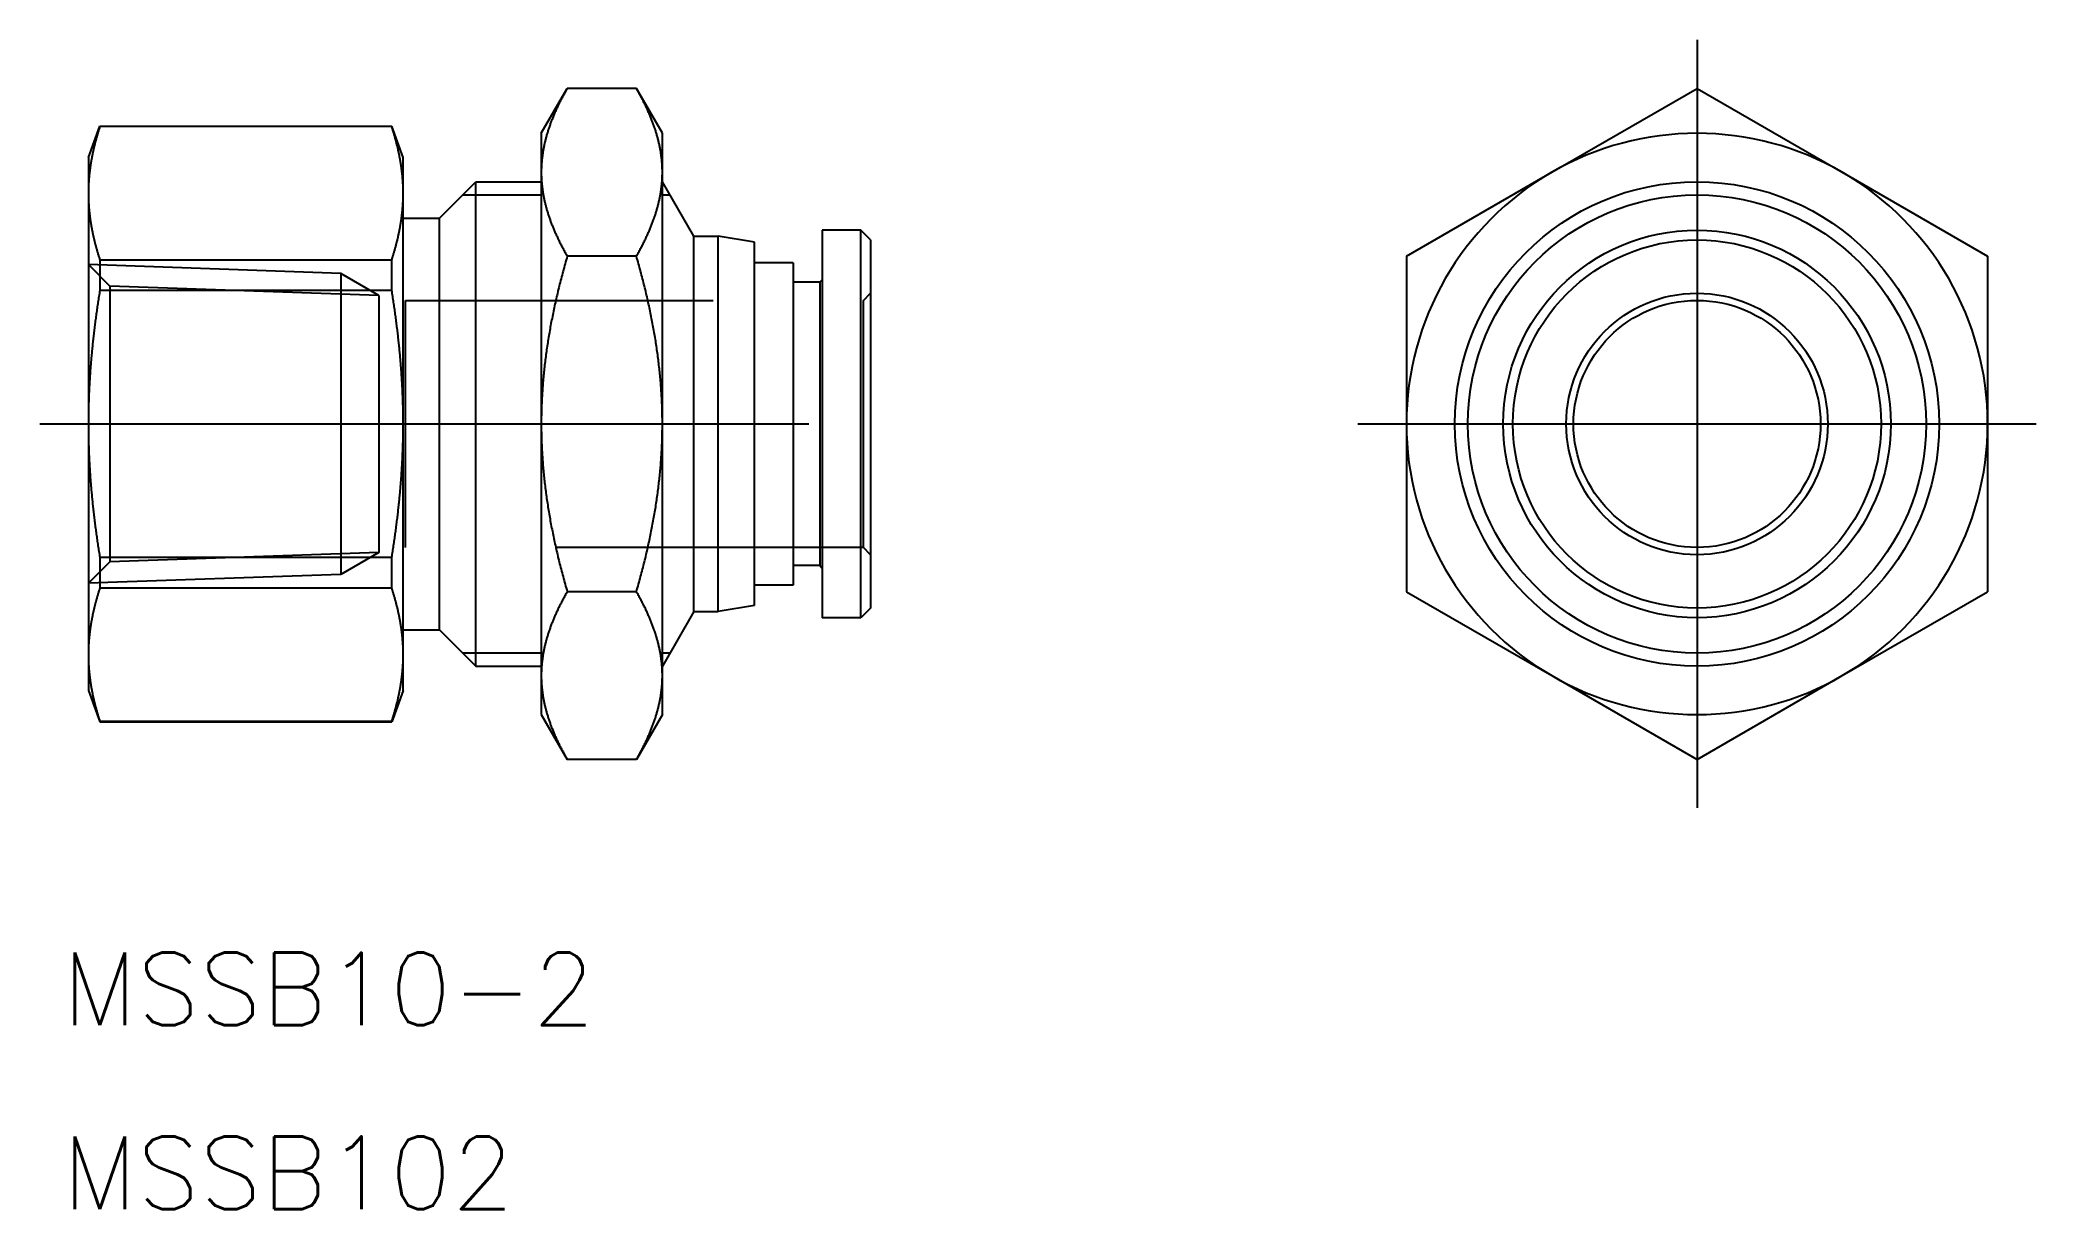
# Model space of a CAD drawing. Extents: x -2 to 80.4, y -32.4 to 15.9.
import ezdxf

# ---------------------------------------------------------------- set-up
doc = ezdxf.new("R2010")
doc.units = 0
doc.linetypes.add('CENTER', pattern=[50.8, 31.75, -6.35, 6.35, -6.35])
doc.linetypes.add('DASHED', pattern=[19.05, 12.7, -6.35])
doc.layers.get('0').update_dxf_attribs({"linetype": 'CONTINUOUS'})
doc.layers.add('CENTER', color=1, linetype='CENTER')
doc.styles.get("Standard").update_dxf_attribs({"font": 'txt.shx', "height": 3, "bigfont": 'bigfont.shx'})

msp = doc.modelspace()

# ---------------------------------------------------------------- texts
at = {"color": 7, "linetype": 'CONTINUOUS'}
for s, p in [('MSSB10-2', (-1.071, -24.83)), ('MSSB102', (-1.071, -32.418))]:
    msp.add_text(s, height=3, dxfattribs=at).set_placement(p)

# ---------------------------------------------------------------- linework, layer by layer
at = {"color": 7, "linetype": 'CONTINUOUS'}
for p, q in [((18.7, 12), (19.772, 13.856)), ((22.628, 13.856), (19.772, 13.856)), ((23.7, 12), (22.628, 13.856)), ((60.419, 10.392), (66.419, 13.856)), ((66.419, 13.856), (72.419, 10.392)), ((0, 11), (0.473, 12.3)), ((0.473, 12.3), (12.527, 12.3)), ((0.473, 12.3), (0.473, 12.278)), ((12.527, 12.278), (0.473, 12.278)), ((13, 11), (12.527, 12.3)), ((12.527, 12.278), (12.527, 12.3)), ((18.7, 12), (18.7, 10.392)), ((23.7, 10.392), (23.7, 12)), ((0, 11), (0, 9.526)), ((13, 9.526), (13, 11)), ((14.5, 8.5), (16, 10)), ((16, -10), (16, 10)), ((16, 10), (18.7, 10)), ((18.7, 10.392), (18.7, 0)), ((23.7, 0), (23.7, 10.392)), ((23.7, 10), (23.701, 10)), ((23.701, -10), (23.701, 10)), ((25, 7.75), (23.701, 10)), ((54.419, 6.928), (60.419, 10.392)), ((72.419, 10.392), (78.419, 6.928)), ((0, 9.526), (0, 0)), ((13, 0), (13, 9.526)), ((13, 8.5), (14.5, 8.5)), ((14.5, -8.5), (14.5, 8.5)), ((25, -7.75), (25, 7.75)), ((25, 7.75), (26, 7.75)), ((26, -7.75), (26, 7.75)), ((27.5, 7.5), (26, 7.75)), ((27.5, -7.5), (27.5, 7.5)), ((30.3, 8), (30.3, -8)), ((31.9, 8), (30.3, 8)), ((31.9, -8), (31.9, 8)), ((32.3, 7.6), (31.9, 8)), ((32.3, 7.6), (32.3, -7.6)), ((0.473, 6.774), (12.527, 6.774)), ((0.473, 6.774), (0.473, 5.504)), ((12.527, 5.504), (12.527, 6.774)), ((22.628, 6.928), (19.772, 6.928)), ((29.1, 6.65), (27.5, 6.65)), ((29.1, 6.65), (29.1, -6.65)), ((54.419, 6.928), (54.419, 0)), ((78.419, 6.928), (78.419, 0)), ((30.2, 5.85), (29.1, 5.85)), ((30.2, 5.85), (30.3, 5.95)), ((30.2, 5.85), (30.2, -5.85)), ((12.527, 5.504), (0.473, 5.504)), ((0, 0), (0, -9.526)), ((13, -9.526), (13, 0)), ((18.7, 0), (18.7, -10.392)), ((23.7, -10.392), (23.7, 0)), ((54.419, 0), (54.419, -6.928)), ((78.419, 0), (78.419, -6.928)), ((0.473, -5.504), (0.473, -6.774)), ((0.473, -5.504), (12.527, -5.504)), ((12.527, -6.774), (12.527, -5.504)), ((30.2, -5.85), (29.1, -5.85)), ((30.2, -5.85), (30.3, -5.95)), ((12.527, -6.774), (0.473, -6.774)), ((22.628, -6.928), (19.772, -6.928)), ((29.1, -6.65), (27.5, -6.65)), ((54.419, -6.928), (60.419, -10.392)), ((72.419, -10.392), (78.419, -6.928)), ((25, -7.75), (23.701, -10)), ((25, -7.75), (26, -7.75)), ((27.5, -7.5), (26, -7.75)), ((31.9, -8), (30.3, -8)), ((32.3, -7.6), (31.9, -8)), ((13, -8.5), (14.5, -8.5)), ((14.5, -8.5), (16, -10)), ((0, -9.526), (0, -11)), ((13, -11), (13, -9.526)), ((16, -10), (18.7, -10)), ((18.7, -10.392), (18.7, -12)), ((23.7, -10), (23.701, -10)), ((23.7, -12), (23.7, -10.392)), ((60.419, -10.392), (66.419, -13.856)), ((66.419, -13.856), (72.419, -10.392)), ((0, -11), (0.473, -12.3)), ((13, -11), (12.527, -12.3)), ((0.473, -12.278), (12.527, -12.278)), ((0.473, -12.278), (0.473, -12.3)), ((0.473, -12.3), (12.527, -12.3)), ((12.527, -12.3), (12.527, -12.278)), ((18.7, -12), (19.772, -13.856)), ((23.7, -12), (22.628, -13.856)), ((22.628, -13.856), (19.772, -13.856))]:
    msp.add_line(p, q, dxfattribs=at)
at = {"color": 3, "linetype": 'CONTINUOUS'}
for p, q in [((15.458, 9.458), (18.7, 9.458)), ((23.7, 9.458), (24.014, 9.458)), ((18.7, -9.459), (15.458, -9.459)), ((24.014, -9.459), (23.7, -9.459))]:
    msp.add_line(p, q, dxfattribs=at)
at = {"color": 3, "linetype": 'DASHED'}
for p, q in [((10.422, 6.215), (0, 6.579)), ((0, 6.579), (0.887, 5.692)), ((10.422, 6.215), (10.422, -6.215)), ((12, 5.303), (10.422, 6.215)), ((0.887, 5.692), (0.887, -5.692)), ((12, 5.303), (0.887, 5.692)), ((12, 5.303), (12, -5.303)), ((13.1, 5.1), (32, 5.1)), ((13.1, -5.1), (13.1, 5.1)), ((32, 5.1), (32.3, 5.4)), ((32, -5.1), (32, 5.1)), ((0, -6.579), (0.887, -5.692)), ((12, -5.303), (0.887, -5.692)), ((12, -5.303), (10.422, -6.215)), ((32, -5.1), (13.1, -5.1)), ((32.3, -5.4), (32, -5.1)), ((10.422, -6.215), (0, -6.579))]:
    msp.add_line(p, q, dxfattribs=at)
at = {"color": 7}
for points in [[(19.772, 13.856, 0), (19.749, 13.817, 0), (19.727, 13.778, 0), (19.705, 13.739, 0), (19.683, 13.7, 0), (19.661, 13.661, 0), (19.64, 13.622, 0), (19.619, 13.583, 0), (19.598, 13.544, 0), (19.577, 13.506, 0), (19.557, 13.467, 0), (19.537, 13.429, 0), (19.517, 13.391, 0), (19.497, 13.353, 0), (19.478, 13.315, 0), (19.459, 13.277, 0), (19.44, 13.239, 0), (19.422, 13.201, 0), (19.403, 13.164, 0), (19.385, 13.126, 0), (19.367, 13.089, 0), (19.35, 13.051, 0), (19.332, 13.014, 0), (19.315, 12.977, 0), (19.299, 12.94, 0), (19.282, 12.902, 0), (19.265, 12.866, 0), (19.249, 12.829, 0), (19.233, 12.792, 0), (19.218, 12.755, 0), (19.202, 12.718, 0), (19.187, 12.681, 0), (19.172, 12.645, 0), (19.157, 12.608, 0), (19.143, 12.572, 0), (19.129, 12.536, 0), (19.115, 12.499, 0), (19.101, 12.463, 0), (19.087, 12.427, 0), (19.074, 12.39, 0), (19.061, 12.354, 0), (19.048, 12.318, 0), (19.035, 12.282, 0), (19.023, 12.246, 0), (19.011, 12.21, 0), (18.999, 12.174, 0), (18.987, 12.138, 0), (18.976, 12.102, 0), (18.965, 12.066, 0), (18.954, 12.031, 0), (18.943, 11.995, 0), (18.932, 11.959, 0), (18.922, 11.924, 0), (18.912, 11.888, 0), (18.902, 11.852, 0), (18.893, 11.817, 0), (18.883, 11.781, 0), (18.874, 11.746, 0), (18.865, 11.71, 0), (18.856, 11.675, 0), (18.848, 11.639, 0), (18.84, 11.604, 0), (18.832, 11.568, 0), (18.824, 11.533, 0), (18.817, 11.497, 0), (18.809, 11.462, 0), (18.802, 11.426, 0), (18.795, 11.391, 0), (18.789, 11.355, 0), (18.782, 11.32, 0), (18.776, 11.284, 0), (18.77, 11.249, 0), (18.765, 11.213, 0), (18.759, 11.178, 0), (18.754, 11.143, 0), (18.749, 11.107, 0), (18.744, 11.072, 0), (18.74, 11.036, 0), (18.735, 11.001, 0), (18.732, 10.965, 0), (18.728, 10.929, 0), (18.724, 10.894, 0), (18.721, 10.858, 0), (18.718, 10.823, 0), (18.715, 10.787, 0), (18.712, 10.751, 0), (18.71, 10.716, 0), (18.708, 10.68, 0), (18.706, 10.644, 0), (18.704, 10.608, 0), (18.703, 10.572, 0), (18.702, 10.536, 0), (18.701, 10.5, 0), (18.701, 10.464, 0), (18.7, 10.428, 0), (18.7, 10.392, 0)], [(23.7, 10.392, 0), (23.7, 10.428, 0), (23.7, 10.464, 0), (23.699, 10.5, 0), (23.698, 10.536, 0), (23.697, 10.572, 0), (23.695, 10.608, 0), (23.694, 10.644, 0), (23.692, 10.68, 0), (23.69, 10.716, 0), (23.688, 10.751, 0), (23.685, 10.787, 0), (23.682, 10.823, 0), (23.679, 10.858, 0), (23.676, 10.894, 0), (23.672, 10.929, 0), (23.669, 10.965, 0), (23.665, 11.001, 0), (23.66, 11.036, 0), (23.656, 11.072, 0), (23.651, 11.107, 0), (23.646, 11.143, 0), (23.641, 11.178, 0), (23.635, 11.213, 0), (23.63, 11.249, 0), (23.624, 11.284, 0), (23.618, 11.32, 0), (23.611, 11.355, 0), (23.605, 11.391, 0), (23.598, 11.426, 0), (23.591, 11.462, 0), (23.584, 11.497, 0), (23.576, 11.533, 0), (23.568, 11.568, 0), (23.56, 11.604, 0), (23.552, 11.639, 0), (23.544, 11.675, 0), (23.535, 11.71, 0), (23.526, 11.746, 0), (23.517, 11.781, 0), (23.507, 11.817, 0), (23.498, 11.852, 0), (23.488, 11.888, 0), (23.478, 11.924, 0), (23.468, 11.959, 0), (23.457, 11.995, 0), (23.446, 12.031, 0), (23.435, 12.066, 0), (23.424, 12.102, 0), (23.413, 12.138, 0), (23.401, 12.174, 0), (23.389, 12.21, 0), (23.377, 12.246, 0), (23.364, 12.282, 0), (23.352, 12.318, 0), (23.339, 12.354, 0), (23.326, 12.39, 0), (23.313, 12.427, 0), (23.299, 12.463, 0), (23.285, 12.499, 0), (23.271, 12.536, 0), (23.257, 12.572, 0), (23.243, 12.608, 0), (23.228, 12.645, 0), (23.213, 12.681, 0), (23.198, 12.718, 0), (23.182, 12.755, 0), (23.167, 12.792, 0), (23.151, 12.829, 0), (23.134, 12.866, 0), (23.118, 12.902, 0), (23.102, 12.94, 0), (23.085, 12.977, 0), (23.067, 13.014, 0), (23.05, 13.051, 0), (23.033, 13.089, 0), (23.015, 13.126, 0), (22.997, 13.164, 0), (22.978, 13.201, 0), (22.96, 13.239, 0), (22.941, 13.277, 0), (22.922, 13.315, 0), (22.902, 13.353, 0), (22.883, 13.391, 0), (22.863, 13.429, 0), (22.843, 13.467, 0), (22.823, 13.506, 0), (22.802, 13.544, 0), (22.781, 13.583, 0), (22.76, 13.622, 0), (22.739, 13.661, 0), (22.717, 13.7, 0), (22.695, 13.739, 0), (22.673, 13.778, 0), (22.651, 13.817, 0), (22.628, 13.856, 0)], [(0.473, 12.278, 0), (0.463, 12.247, 0), (0.453, 12.217, 0), (0.444, 12.186, 0), (0.434, 12.156, 0), (0.424, 12.125, 0), (0.415, 12.095, 0), (0.406, 12.064, 0), (0.397, 12.034, 0), (0.388, 12.004, 0), (0.379, 11.974, 0), (0.37, 11.944, 0), (0.361, 11.914, 0), (0.352, 11.884, 0), (0.344, 11.854, 0), (0.335, 11.824, 0), (0.327, 11.794, 0), (0.319, 11.765, 0), (0.311, 11.735, 0), (0.303, 11.705, 0), (0.295, 11.676, 0), (0.287, 11.646, 0), (0.279, 11.617, 0), (0.272, 11.587, 0), (0.264, 11.558, 0), (0.257, 11.529, 0), (0.25, 11.499, 0), (0.243, 11.47, 0), (0.236, 11.441, 0), (0.229, 11.412, 0), (0.222, 11.383, 0), (0.215, 11.354, 0), (0.209, 11.325, 0), (0.202, 11.296, 0), (0.196, 11.267, 0), (0.189, 11.238, 0), (0.183, 11.209, 0), (0.177, 11.18, 0), (0.171, 11.151, 0), (0.165, 11.122, 0), (0.159, 11.094, 0), (0.154, 11.065, 0), (0.148, 11.036, 0), (0.143, 11.007, 0), (0.137, 10.979, 0), (0.132, 10.95, 0), (0.127, 10.921, 0), (0.122, 10.893, 0), (0.117, 10.864, 0), (0.112, 10.836, 0), (0.107, 10.807, 0), (0.103, 10.779, 0), (0.098, 10.75, 0), (0.093, 10.722, 0), (0.089, 10.693, 0), (0.085, 10.665, 0), (0.081, 10.636, 0), (0.077, 10.608, 0), (0.073, 10.58, 0), (0.069, 10.551, 0), (0.065, 10.523, 0), (0.062, 10.495, 0), (0.058, 10.466, 0), (0.055, 10.438, 0), (0.051, 10.409, 0), (0.048, 10.381, 0), (0.045, 10.353, 0), (0.042, 10.324, 0), (0.039, 10.296, 0), (0.036, 10.268, 0), (0.033, 10.239, 0), (0.031, 10.211, 0), (0.028, 10.182, 0), (0.026, 10.154, 0), (0.024, 10.126, 0), (0.022, 10.097, 0), (0.019, 10.069, 0), (0.017, 10.041, 0), (0.016, 10.012, 0), (0.014, 9.984, 0), (0.012, 9.955, 0), (0.011, 9.927, 0), (0.009, 9.898, 0), (0.008, 9.87, 0), (0.007, 9.841, 0), (0.005, 9.813, 0), (0.004, 9.784, 0), (0.003, 9.756, 0), (0.003, 9.727, 0), (0.002, 9.699, 0), (0.001, 9.67, 0), (0.001, 9.641, 0), (0, 9.613, 0), (0, 9.584, 0), (0, 9.555, 0), (0, 9.526, 0)], [(13, 9.526, 0), (13, 9.555, 0), (13, 9.584, 0), (12.999, 9.613, 0), (12.999, 9.641, 0), (12.999, 9.67, 0), (12.998, 9.699, 0), (12.997, 9.727, 0), (12.996, 9.756, 0), (12.996, 9.784, 0), (12.995, 9.813, 0), (12.993, 9.841, 0), (12.992, 9.87, 0), (12.991, 9.898, 0), (12.989, 9.927, 0), (12.988, 9.955, 0), (12.986, 9.984, 0), (12.984, 10.012, 0), (12.982, 10.041, 0), (12.981, 10.069, 0), (12.979, 10.097, 0), (12.976, 10.126, 0), (12.974, 10.154, 0), (12.972, 10.182, 0), (12.969, 10.211, 0), (12.966, 10.239, 0), (12.964, 10.268, 0), (12.961, 10.296, 0), (12.958, 10.324, 0), (12.955, 10.353, 0), (12.952, 10.381, 0), (12.949, 10.409, 0), (12.945, 10.438, 0), (12.942, 10.466, 0), (12.938, 10.495, 0), (12.935, 10.523, 0), (12.931, 10.551, 0), (12.927, 10.58, 0), (12.923, 10.608, 0), (12.919, 10.636, 0), (12.915, 10.665, 0), (12.911, 10.693, 0), (12.906, 10.722, 0), (12.902, 10.75, 0), (12.898, 10.779, 0), (12.893, 10.807, 0), (12.888, 10.836, 0), (12.883, 10.864, 0), (12.878, 10.893, 0), (12.873, 10.921, 0), (12.868, 10.95, 0), (12.863, 10.979, 0), (12.857, 11.007, 0), (12.852, 11.036, 0), (12.846, 11.065, 0), (12.841, 11.094, 0), (12.835, 11.122, 0), (12.829, 11.151, 0), (12.823, 11.18, 0), (12.817, 11.209, 0), (12.811, 11.238, 0), (12.804, 11.267, 0), (12.798, 11.296, 0), (12.791, 11.325, 0), (12.785, 11.354, 0), (12.778, 11.383, 0), (12.771, 11.412, 0), (12.764, 11.441, 0), (12.757, 11.47, 0), (12.75, 11.499, 0), (12.743, 11.529, 0), (12.736, 11.558, 0), (12.728, 11.587, 0), (12.72, 11.617, 0), (12.713, 11.646, 0), (12.705, 11.676, 0), (12.697, 11.705, 0), (12.689, 11.735, 0), (12.681, 11.765, 0), (12.673, 11.794, 0), (12.665, 11.824, 0), (12.656, 11.854, 0), (12.648, 11.884, 0), (12.639, 11.914, 0), (12.63, 11.944, 0), (12.621, 11.974, 0), (12.613, 12.004, 0), (12.603, 12.034, 0), (12.594, 12.064, 0), (12.585, 12.095, 0), (12.575, 12.125, 0), (12.566, 12.156, 0), (12.556, 12.186, 0), (12.547, 12.217, 0), (12.537, 12.247, 0), (12.527, 12.278, 0)], [(18.7, 10.392, 0), (18.7, 10.356, 0), (18.701, 10.32, 0), (18.701, 10.284, 0), (18.702, 10.248, 0), (18.703, 10.212, 0), (18.704, 10.177, 0), (18.706, 10.141, 0), (18.708, 10.105, 0), (18.71, 10.069, 0), (18.712, 10.033, 0), (18.715, 9.998, 0), (18.718, 9.962, 0), (18.721, 9.926, 0), (18.724, 9.891, 0), (18.728, 9.855, 0), (18.732, 9.82, 0), (18.735, 9.784, 0), (18.74, 9.749, 0), (18.744, 9.713, 0), (18.749, 9.678, 0), (18.754, 9.642, 0), (18.759, 9.607, 0), (18.765, 9.571, 0), (18.77, 9.536, 0), (18.776, 9.5, 0), (18.782, 9.465, 0), (18.789, 9.429, 0), (18.795, 9.394, 0), (18.802, 9.358, 0), (18.809, 9.323, 0), (18.817, 9.288, 0), (18.824, 9.252, 0), (18.832, 9.217, 0), (18.84, 9.181, 0), (18.848, 9.146, 0), (18.856, 9.11, 0), (18.865, 9.075, 0), (18.874, 9.039, 0), (18.883, 9.003, 0), (18.893, 8.968, 0), (18.902, 8.932, 0), (18.912, 8.897, 0), (18.922, 8.861, 0), (18.932, 8.825, 0), (18.943, 8.79, 0), (18.954, 8.754, 0), (18.965, 8.718, 0), (18.976, 8.682, 0), (18.987, 8.646, 0), (18.999, 8.611, 0), (19.011, 8.575, 0), (19.023, 8.539, 0), (19.035, 8.503, 0), (19.048, 8.467, 0), (19.061, 8.43, 0), (19.074, 8.394, 0), (19.087, 8.358, 0), (19.101, 8.322, 0), (19.115, 8.286, 0), (19.129, 8.249, 0), (19.143, 8.213, 0), (19.157, 8.176, 0), (19.172, 8.14, 0), (19.187, 8.103, 0), (19.202, 8.066, 0), (19.218, 8.03, 0), (19.233, 7.993, 0), (19.249, 7.956, 0), (19.265, 7.919, 0), (19.282, 7.882, 0), (19.299, 7.845, 0), (19.315, 7.808, 0), (19.332, 7.771, 0), (19.35, 7.733, 0), (19.367, 7.696, 0), (19.385, 7.658, 0), (19.403, 7.621, 0), (19.422, 7.583, 0), (19.44, 7.546, 0), (19.459, 7.508, 0), (19.478, 7.47, 0), (19.497, 7.432, 0), (19.517, 7.394, 0), (19.537, 7.355, 0), (19.557, 7.317, 0), (19.577, 7.279, 0), (19.598, 7.24, 0), (19.619, 7.202, 0), (19.64, 7.163, 0), (19.661, 7.124, 0), (19.683, 7.085, 0), (19.705, 7.046, 0), (19.727, 7.007, 0), (19.749, 6.968, 0), (19.772, 6.928, 0)], [(22.628, 6.928, 0), (22.651, 6.968, 0), (22.673, 7.007, 0), (22.695, 7.046, 0), (22.717, 7.085, 0), (22.739, 7.124, 0), (22.76, 7.163, 0), (22.781, 7.202, 0), (22.802, 7.24, 0), (22.823, 7.279, 0), (22.843, 7.317, 0), (22.863, 7.355, 0), (22.883, 7.394, 0), (22.902, 7.432, 0), (22.922, 7.47, 0), (22.941, 7.508, 0), (22.96, 7.546, 0), (22.978, 7.583, 0), (22.997, 7.621, 0), (23.015, 7.658, 0), (23.033, 7.696, 0), (23.05, 7.733, 0), (23.067, 7.771, 0), (23.085, 7.808, 0), (23.102, 7.845, 0), (23.118, 7.882, 0), (23.134, 7.919, 0), (23.151, 7.956, 0), (23.167, 7.993, 0), (23.182, 8.03, 0), (23.198, 8.066, 0), (23.213, 8.103, 0), (23.228, 8.14, 0), (23.243, 8.176, 0), (23.257, 8.213, 0), (23.271, 8.249, 0), (23.285, 8.286, 0), (23.299, 8.322, 0), (23.313, 8.358, 0), (23.326, 8.394, 0), (23.339, 8.43, 0), (23.352, 8.467, 0), (23.364, 8.503, 0), (23.377, 8.539, 0), (23.389, 8.575, 0), (23.401, 8.611, 0), (23.413, 8.646, 0), (23.424, 8.682, 0), (23.435, 8.718, 0), (23.446, 8.754, 0), (23.457, 8.79, 0), (23.468, 8.825, 0), (23.478, 8.861, 0), (23.488, 8.897, 0), (23.498, 8.932, 0), (23.507, 8.968, 0), (23.517, 9.003, 0), (23.526, 9.039, 0), (23.535, 9.075, 0), (23.544, 9.11, 0), (23.552, 9.146, 0), (23.56, 9.181, 0), (23.568, 9.217, 0), (23.576, 9.252, 0), (23.584, 9.288, 0), (23.591, 9.323, 0), (23.598, 9.358, 0), (23.605, 9.394, 0), (23.611, 9.429, 0), (23.618, 9.465, 0), (23.624, 9.5, 0), (23.63, 9.536, 0), (23.635, 9.571, 0), (23.641, 9.607, 0), (23.646, 9.642, 0), (23.651, 9.678, 0), (23.656, 9.713, 0), (23.66, 9.749, 0), (23.665, 9.784, 0), (23.669, 9.82, 0), (23.672, 9.855, 0), (23.676, 9.891, 0), (23.679, 9.926, 0), (23.682, 9.962, 0), (23.685, 9.998, 0), (23.688, 10.033, 0), (23.69, 10.069, 0), (23.692, 10.105, 0), (23.694, 10.141, 0), (23.695, 10.177, 0), (23.697, 10.212, 0), (23.698, 10.248, 0), (23.699, 10.284, 0), (23.7, 10.32, 0), (23.7, 10.356, 0), (23.7, 10.392, 0)], [(0, 9.526, 0), (0, 9.498, 0), (0, 9.469, 0), (0, 9.44, 0), (0.001, 9.411, 0), (0.001, 9.383, 0), (0.002, 9.354, 0), (0.003, 9.325, 0), (0.003, 9.297, 0), (0.004, 9.268, 0), (0.005, 9.24, 0), (0.007, 9.211, 0), (0.008, 9.183, 0), (0.009, 9.154, 0), (0.011, 9.126, 0), (0.012, 9.097, 0), (0.014, 9.069, 0), (0.016, 9.04, 0), (0.017, 9.012, 0), (0.019, 8.984, 0), (0.022, 8.955, 0), (0.024, 8.927, 0), (0.026, 8.898, 0), (0.028, 8.87, 0), (0.031, 8.842, 0), (0.033, 8.813, 0), (0.036, 8.785, 0), (0.039, 8.757, 0), (0.042, 8.728, 0), (0.045, 8.7, 0), (0.048, 8.672, 0), (0.051, 8.643, 0), (0.055, 8.615, 0), (0.058, 8.586, 0), (0.062, 8.558, 0), (0.065, 8.53, 0), (0.069, 8.501, 0), (0.073, 8.473, 0), (0.077, 8.444, 0), (0.081, 8.416, 0), (0.085, 8.388, 0), (0.089, 8.359, 0), (0.093, 8.331, 0), (0.098, 8.302, 0), (0.103, 8.274, 0), (0.107, 8.245, 0), (0.112, 8.217, 0), (0.117, 8.188, 0), (0.122, 8.16, 0), (0.127, 8.131, 0), (0.132, 8.102, 0), (0.137, 8.074, 0), (0.143, 8.045, 0), (0.148, 8.016, 0), (0.154, 7.988, 0), (0.159, 7.959, 0), (0.165, 7.93, 0), (0.171, 7.901, 0), (0.177, 7.873, 0), (0.183, 7.844, 0), (0.189, 7.815, 0), (0.196, 7.786, 0), (0.202, 7.757, 0), (0.209, 7.728, 0), (0.215, 7.699, 0), (0.222, 7.67, 0), (0.229, 7.641, 0), (0.236, 7.612, 0), (0.243, 7.582, 0), (0.25, 7.553, 0), (0.257, 7.524, 0), (0.264, 7.495, 0), (0.272, 7.465, 0), (0.279, 7.436, 0), (0.287, 7.406, 0), (0.295, 7.377, 0), (0.303, 7.347, 0), (0.311, 7.318, 0), (0.319, 7.288, 0), (0.327, 7.258, 0), (0.335, 7.228, 0), (0.344, 7.199, 0), (0.352, 7.169, 0), (0.361, 7.139, 0), (0.37, 7.109, 0), (0.379, 7.079, 0), (0.388, 7.049, 0), (0.397, 7.018, 0), (0.406, 6.988, 0), (0.415, 6.958, 0), (0.424, 6.927, 0), (0.434, 6.897, 0), (0.444, 6.866, 0), (0.453, 6.836, 0), (0.463, 6.805, 0), (0.473, 6.774, 0)], [(12.527, 6.774, 0), (12.537, 6.805, 0), (12.547, 6.836, 0), (12.556, 6.866, 0), (12.566, 6.897, 0), (12.575, 6.927, 0), (12.585, 6.958, 0), (12.594, 6.988, 0), (12.603, 7.018, 0), (12.613, 7.049, 0), (12.621, 7.079, 0), (12.63, 7.109, 0), (12.639, 7.139, 0), (12.648, 7.169, 0), (12.656, 7.199, 0), (12.665, 7.228, 0), (12.673, 7.258, 0), (12.681, 7.288, 0), (12.689, 7.318, 0), (12.697, 7.347, 0), (12.705, 7.377, 0), (12.713, 7.406, 0), (12.72, 7.436, 0), (12.728, 7.465, 0), (12.736, 7.495, 0), (12.743, 7.524, 0), (12.75, 7.553, 0), (12.757, 7.582, 0), (12.764, 7.612, 0), (12.771, 7.641, 0), (12.778, 7.67, 0), (12.785, 7.699, 0), (12.791, 7.728, 0), (12.798, 7.757, 0), (12.804, 7.786, 0), (12.811, 7.815, 0), (12.817, 7.844, 0), (12.823, 7.873, 0), (12.829, 7.901, 0), (12.835, 7.93, 0), (12.841, 7.959, 0), (12.846, 7.988, 0), (12.852, 8.016, 0), (12.857, 8.045, 0), (12.863, 8.074, 0), (12.868, 8.102, 0), (12.873, 8.131, 0), (12.878, 8.16, 0), (12.883, 8.188, 0), (12.888, 8.217, 0), (12.893, 8.245, 0), (12.898, 8.274, 0), (12.902, 8.302, 0), (12.906, 8.331, 0), (12.911, 8.359, 0), (12.915, 8.388, 0), (12.919, 8.416, 0), (12.923, 8.444, 0), (12.927, 8.473, 0), (12.931, 8.501, 0), (12.935, 8.53, 0), (12.938, 8.558, 0), (12.942, 8.586, 0), (12.945, 8.615, 0), (12.949, 8.643, 0), (12.952, 8.672, 0), (12.955, 8.7, 0), (12.958, 8.728, 0), (12.961, 8.757, 0), (12.964, 8.785, 0), (12.966, 8.813, 0), (12.969, 8.842, 0), (12.972, 8.87, 0), (12.974, 8.898, 0), (12.976, 8.927, 0), (12.979, 8.955, 0), (12.981, 8.984, 0), (12.982, 9.012, 0), (12.984, 9.04, 0), (12.986, 9.069, 0), (12.988, 9.097, 0), (12.989, 9.126, 0), (12.991, 9.154, 0), (12.992, 9.183, 0), (12.993, 9.211, 0), (12.995, 9.24, 0), (12.996, 9.268, 0), (12.996, 9.297, 0), (12.997, 9.325, 0), (12.998, 9.354, 0), (12.999, 9.383, 0), (12.999, 9.411, 0), (12.999, 9.44, 0), (13, 9.469, 0), (13, 9.498, 0), (13, 9.526, 0)], [(19.772, 6.928, 0), (19.749, 6.849, 0), (19.727, 6.771, 0), (19.705, 6.692, 0), (19.683, 6.614, 0), (19.661, 6.537, 0), (19.64, 6.459, 0), (19.619, 6.381, 0), (19.598, 6.304, 0), (19.577, 6.227, 0), (19.557, 6.15, 0), (19.537, 6.074, 0), (19.517, 5.997, 0), (19.497, 5.921, 0), (19.478, 5.845, 0), (19.459, 5.769, 0), (19.44, 5.694, 0), (19.422, 5.618, 0), (19.403, 5.543, 0), (19.385, 5.468, 0), (19.367, 5.393, 0), (19.35, 5.318, 0), (19.332, 5.243, 0), (19.315, 5.169, 0), (19.299, 5.095, 0), (19.282, 5.02, 0), (19.265, 4.946, 0), (19.249, 4.872, 0), (19.233, 4.799, 0), (19.218, 4.725, 0), (19.202, 4.652, 0), (19.187, 4.578, 0), (19.172, 4.505, 0), (19.157, 4.432, 0), (19.143, 4.359, 0), (19.129, 4.286, 0), (19.115, 4.214, 0), (19.101, 4.141, 0), (19.087, 4.068, 0), (19.074, 3.996, 0), (19.061, 3.924, 0), (19.048, 3.852, 0), (19.035, 3.779, 0), (19.023, 3.707, 0), (19.011, 3.635, 0), (18.999, 3.564, 0), (18.987, 3.492, 0), (18.976, 3.42, 0), (18.965, 3.348, 0), (18.954, 3.277, 0), (18.943, 3.205, 0), (18.932, 3.134, 0), (18.922, 3.063, 0), (18.912, 2.991, 0), (18.902, 2.92, 0), (18.893, 2.849, 0), (18.883, 2.778, 0), (18.874, 2.707, 0), (18.865, 2.635, 0), (18.856, 2.564, 0), (18.848, 2.493, 0), (18.84, 2.422, 0), (18.832, 2.351, 0), (18.824, 2.28, 0), (18.817, 2.21, 0), (18.809, 2.139, 0), (18.802, 2.068, 0), (18.795, 1.997, 0), (18.789, 1.926, 0), (18.782, 1.855, 0), (18.776, 1.784, 0), (18.77, 1.713, 0), (18.765, 1.642, 0), (18.759, 1.571, 0), (18.754, 1.5, 0), (18.749, 1.429, 0), (18.744, 1.358, 0), (18.74, 1.287, 0), (18.735, 1.216, 0), (18.732, 1.145, 0), (18.728, 1.074, 0), (18.724, 1.003, 0), (18.721, 0.932, 0), (18.718, 0.861, 0), (18.715, 0.789, 0), (18.712, 0.718, 0), (18.71, 0.646, 0), (18.708, 0.575, 0), (18.706, 0.503, 0), (18.704, 0.432, 0), (18.703, 0.36, 0), (18.702, 0.288, 0), (18.701, 0.216, 0), (18.701, 0.144, 0), (18.7, 0.072, 0), (18.7, 0, 0)], [(23.7, 0, 0), (23.7, 0.072, 0), (23.7, 0.144, 0), (23.699, 0.216, 0), (23.698, 0.288, 0), (23.697, 0.36, 0), (23.695, 0.432, 0), (23.694, 0.503, 0), (23.692, 0.575, 0), (23.69, 0.646, 0), (23.688, 0.718, 0), (23.685, 0.789, 0), (23.682, 0.861, 0), (23.679, 0.932, 0), (23.676, 1.003, 0), (23.672, 1.074, 0), (23.669, 1.145, 0), (23.665, 1.216, 0), (23.66, 1.287, 0), (23.656, 1.358, 0), (23.651, 1.429, 0), (23.646, 1.5, 0), (23.641, 1.571, 0), (23.635, 1.642, 0), (23.63, 1.713, 0), (23.624, 1.784, 0), (23.618, 1.855, 0), (23.611, 1.926, 0), (23.605, 1.997, 0), (23.598, 2.068, 0), (23.591, 2.139, 0), (23.584, 2.21, 0), (23.576, 2.28, 0), (23.568, 2.351, 0), (23.56, 2.422, 0), (23.552, 2.493, 0), (23.544, 2.564, 0), (23.535, 2.635, 0), (23.526, 2.707, 0), (23.517, 2.778, 0), (23.507, 2.849, 0), (23.498, 2.92, 0), (23.488, 2.991, 0), (23.478, 3.063, 0), (23.468, 3.134, 0), (23.457, 3.205, 0), (23.446, 3.277, 0), (23.435, 3.348, 0), (23.424, 3.42, 0), (23.413, 3.492, 0), (23.401, 3.564, 0), (23.389, 3.635, 0), (23.377, 3.707, 0), (23.364, 3.779, 0), (23.352, 3.852, 0), (23.339, 3.924, 0), (23.326, 3.996, 0), (23.313, 4.068, 0), (23.299, 4.141, 0), (23.285, 4.214, 0), (23.271, 4.286, 0), (23.257, 4.359, 0), (23.243, 4.432, 0), (23.228, 4.505, 0), (23.213, 4.578, 0), (23.198, 4.652, 0), (23.182, 4.725, 0), (23.167, 4.799, 0), (23.151, 4.872, 0), (23.134, 4.946, 0), (23.118, 5.02, 0), (23.102, 5.095, 0), (23.085, 5.169, 0), (23.067, 5.243, 0), (23.05, 5.318, 0), (23.033, 5.393, 0), (23.015, 5.468, 0), (22.997, 5.543, 0), (22.978, 5.618, 0), (22.96, 5.694, 0), (22.941, 5.769, 0), (22.922, 5.845, 0), (22.902, 5.921, 0), (22.883, 5.997, 0), (22.863, 6.074, 0), (22.843, 6.15, 0), (22.823, 6.227, 0), (22.802, 6.304, 0), (22.781, 6.381, 0), (22.76, 6.459, 0), (22.739, 6.537, 0), (22.717, 6.614, 0), (22.695, 6.692, 0), (22.673, 6.771, 0), (22.651, 6.849, 0), (22.628, 6.928, 0)], [(0.473, 5.504, 0), (0.463, 5.442, 0), (0.453, 5.381, 0), (0.444, 5.32, 0), (0.434, 5.259, 0), (0.424, 5.198, 0), (0.415, 5.137, 0), (0.406, 5.076, 0), (0.397, 5.016, 0), (0.388, 4.955, 0), (0.379, 4.895, 0), (0.37, 4.835, 0), (0.361, 4.775, 0), (0.352, 4.715, 0), (0.344, 4.655, 0), (0.335, 4.596, 0), (0.327, 4.536, 0), (0.319, 4.477, 0), (0.311, 4.417, 0), (0.303, 4.358, 0), (0.295, 4.299, 0), (0.287, 4.24, 0), (0.279, 4.181, 0), (0.272, 4.122, 0), (0.264, 4.063, 0), (0.257, 4.005, 0), (0.25, 3.946, 0), (0.243, 3.888, 0), (0.236, 3.829, 0), (0.229, 3.771, 0), (0.222, 3.713, 0), (0.215, 3.655, 0), (0.209, 3.597, 0), (0.202, 3.539, 0), (0.196, 3.481, 0), (0.189, 3.423, 0), (0.183, 3.365, 0), (0.177, 3.307, 0), (0.171, 3.25, 0), (0.165, 3.192, 0), (0.159, 3.135, 0), (0.154, 3.077, 0), (0.148, 3.02, 0), (0.143, 2.962, 0), (0.137, 2.905, 0), (0.132, 2.848, 0), (0.127, 2.791, 0), (0.122, 2.733, 0), (0.117, 2.676, 0), (0.112, 2.619, 0), (0.107, 2.562, 0), (0.103, 2.505, 0), (0.098, 2.448, 0), (0.093, 2.391, 0), (0.089, 2.334, 0), (0.085, 2.277, 0), (0.081, 2.22, 0), (0.077, 2.164, 0), (0.073, 2.107, 0), (0.069, 2.05, 0), (0.065, 1.993, 0), (0.062, 1.936, 0), (0.058, 1.88, 0), (0.055, 1.823, 0), (0.051, 1.766, 0), (0.048, 1.71, 0), (0.045, 1.653, 0), (0.042, 1.596, 0), (0.039, 1.539, 0), (0.036, 1.483, 0), (0.033, 1.426, 0), (0.031, 1.369, 0), (0.028, 1.312, 0), (0.026, 1.256, 0), (0.024, 1.199, 0), (0.022, 1.142, 0), (0.019, 1.085, 0), (0.017, 1.029, 0), (0.016, 0.972, 0), (0.014, 0.915, 0), (0.012, 0.858, 0), (0.011, 0.801, 0), (0.009, 0.744, 0), (0.008, 0.687, 0), (0.007, 0.63, 0), (0.005, 0.573, 0), (0.004, 0.516, 0), (0.003, 0.459, 0), (0.003, 0.402, 0), (0.002, 0.344, 0), (0.001, 0.287, 0), (0.001, 0.23, 0), (0, 0.172, 0), (0, 0.115, 0), (0, 0.058, 0), (0, 0, 0)], [(13, 0, 0), (13, 0.058, 0), (13, 0.115, 0), (12.999, 0.172, 0), (12.999, 0.23, 0), (12.999, 0.287, 0), (12.998, 0.344, 0), (12.997, 0.402, 0), (12.996, 0.459, 0), (12.996, 0.516, 0), (12.995, 0.573, 0), (12.993, 0.63, 0), (12.992, 0.687, 0), (12.991, 0.744, 0), (12.989, 0.801, 0), (12.988, 0.858, 0), (12.986, 0.915, 0), (12.984, 0.972, 0), (12.982, 1.029, 0), (12.981, 1.085, 0), (12.979, 1.142, 0), (12.976, 1.199, 0), (12.974, 1.256, 0), (12.972, 1.312, 0), (12.969, 1.369, 0), (12.966, 1.426, 0), (12.964, 1.483, 0), (12.961, 1.539, 0), (12.958, 1.596, 0), (12.955, 1.653, 0), (12.952, 1.71, 0), (12.949, 1.766, 0), (12.945, 1.823, 0), (12.942, 1.88, 0), (12.938, 1.936, 0), (12.935, 1.993, 0), (12.931, 2.05, 0), (12.927, 2.107, 0), (12.923, 2.164, 0), (12.919, 2.22, 0), (12.915, 2.277, 0), (12.911, 2.334, 0), (12.906, 2.391, 0), (12.902, 2.448, 0), (12.898, 2.505, 0), (12.893, 2.562, 0), (12.888, 2.619, 0), (12.883, 2.676, 0), (12.878, 2.733, 0), (12.873, 2.791, 0), (12.868, 2.848, 0), (12.863, 2.905, 0), (12.857, 2.962, 0), (12.852, 3.02, 0), (12.846, 3.077, 0), (12.841, 3.135, 0), (12.835, 3.192, 0), (12.829, 3.25, 0), (12.823, 3.307, 0), (12.817, 3.365, 0), (12.811, 3.423, 0), (12.804, 3.481, 0), (12.798, 3.539, 0), (12.791, 3.597, 0), (12.785, 3.655, 0), (12.778, 3.713, 0), (12.771, 3.771, 0), (12.764, 3.829, 0), (12.757, 3.888, 0), (12.75, 3.946, 0), (12.743, 4.005, 0), (12.736, 4.063, 0), (12.728, 4.122, 0), (12.72, 4.181, 0), (12.713, 4.24, 0), (12.705, 4.299, 0), (12.697, 4.358, 0), (12.689, 4.417, 0), (12.681, 4.477, 0), (12.673, 4.536, 0), (12.665, 4.596, 0), (12.656, 4.655, 0), (12.648, 4.715, 0), (12.639, 4.775, 0), (12.63, 4.835, 0), (12.621, 4.895, 0), (12.613, 4.955, 0), (12.603, 5.016, 0), (12.594, 5.076, 0), (12.585, 5.137, 0), (12.575, 5.198, 0), (12.566, 5.259, 0), (12.556, 5.32, 0), (12.547, 5.381, 0), (12.537, 5.442, 0), (12.527, 5.504, 0)], [(0, 0, 0), (0, -0.058, 0), (0, -0.115, 0), (0, -0.172, 0), (0.001, -0.23, 0), (0.001, -0.287, 0), (0.002, -0.344, 0), (0.003, -0.402, 0), (0.003, -0.459, 0), (0.004, -0.516, 0), (0.005, -0.573, 0), (0.007, -0.63, 0), (0.008, -0.687, 0), (0.009, -0.744, 0), (0.011, -0.801, 0), (0.012, -0.858, 0), (0.014, -0.915, 0), (0.016, -0.972, 0), (0.017, -1.029, 0), (0.019, -1.085, 0), (0.022, -1.142, 0), (0.024, -1.199, 0), (0.026, -1.256, 0), (0.028, -1.312, 0), (0.031, -1.369, 0), (0.033, -1.426, 0), (0.036, -1.483, 0), (0.039, -1.539, 0), (0.042, -1.596, 0), (0.045, -1.653, 0), (0.048, -1.71, 0), (0.051, -1.766, 0), (0.055, -1.823, 0), (0.058, -1.88, 0), (0.062, -1.936, 0), (0.065, -1.993, 0), (0.069, -2.05, 0), (0.073, -2.107, 0), (0.077, -2.164, 0), (0.081, -2.22, 0), (0.085, -2.277, 0), (0.089, -2.334, 0), (0.093, -2.391, 0), (0.098, -2.448, 0), (0.103, -2.505, 0), (0.107, -2.562, 0), (0.112, -2.619, 0), (0.117, -2.676, 0), (0.122, -2.733, 0), (0.127, -2.791, 0), (0.132, -2.848, 0), (0.137, -2.905, 0), (0.143, -2.962, 0), (0.148, -3.02, 0), (0.154, -3.077, 0), (0.159, -3.135, 0), (0.165, -3.192, 0), (0.171, -3.25, 0), (0.177, -3.307, 0), (0.183, -3.365, 0), (0.189, -3.423, 0), (0.196, -3.481, 0), (0.202, -3.539, 0), (0.209, -3.597, 0), (0.215, -3.655, 0), (0.222, -3.713, 0), (0.229, -3.771, 0), (0.236, -3.829, 0), (0.243, -3.888, 0), (0.25, -3.946, 0), (0.257, -4.005, 0), (0.264, -4.063, 0), (0.272, -4.122, 0), (0.279, -4.181, 0), (0.287, -4.24, 0), (0.295, -4.299, 0), (0.303, -4.358, 0), (0.311, -4.417, 0), (0.319, -4.477, 0), (0.327, -4.536, 0), (0.335, -4.596, 0), (0.344, -4.655, 0), (0.352, -4.715, 0), (0.361, -4.775, 0), (0.37, -4.835, 0), (0.379, -4.895, 0), (0.388, -4.955, 0), (0.397, -5.016, 0), (0.406, -5.076, 0), (0.415, -5.137, 0), (0.424, -5.198, 0), (0.434, -5.259, 0), (0.444, -5.32, 0), (0.453, -5.381, 0), (0.463, -5.442, 0), (0.473, -5.504, 0)], [(12.527, -5.504, 0), (12.537, -5.442, 0), (12.547, -5.381, 0), (12.556, -5.32, 0), (12.566, -5.259, 0), (12.575, -5.198, 0), (12.585, -5.137, 0), (12.594, -5.076, 0), (12.603, -5.016, 0), (12.613, -4.955, 0), (12.621, -4.895, 0), (12.63, -4.835, 0), (12.639, -4.775, 0), (12.648, -4.715, 0), (12.656, -4.655, 0), (12.665, -4.596, 0), (12.673, -4.536, 0), (12.681, -4.477, 0), (12.689, -4.417, 0), (12.697, -4.358, 0), (12.705, -4.299, 0), (12.713, -4.24, 0), (12.72, -4.181, 0), (12.728, -4.122, 0), (12.736, -4.063, 0), (12.743, -4.005, 0), (12.75, -3.946, 0), (12.757, -3.888, 0), (12.764, -3.829, 0), (12.771, -3.771, 0), (12.778, -3.713, 0), (12.785, -3.655, 0), (12.791, -3.597, 0), (12.798, -3.539, 0), (12.804, -3.481, 0), (12.811, -3.423, 0), (12.817, -3.365, 0), (12.823, -3.307, 0), (12.829, -3.25, 0), (12.835, -3.192, 0), (12.841, -3.135, 0), (12.846, -3.077, 0), (12.852, -3.02, 0), (12.857, -2.962, 0), (12.863, -2.905, 0), (12.868, -2.848, 0), (12.873, -2.791, 0), (12.878, -2.733, 0), (12.883, -2.676, 0), (12.888, -2.619, 0), (12.893, -2.562, 0), (12.898, -2.505, 0), (12.902, -2.448, 0), (12.906, -2.391, 0), (12.911, -2.334, 0), (12.915, -2.277, 0), (12.919, -2.22, 0), (12.923, -2.164, 0), (12.927, -2.107, 0), (12.931, -2.05, 0), (12.935, -1.993, 0), (12.938, -1.936, 0), (12.942, -1.88, 0), (12.945, -1.823, 0), (12.949, -1.766, 0), (12.952, -1.71, 0), (12.955, -1.653, 0), (12.958, -1.596, 0), (12.961, -1.539, 0), (12.964, -1.483, 0), (12.966, -1.426, 0), (12.969, -1.369, 0), (12.972, -1.312, 0), (12.974, -1.256, 0), (12.976, -1.199, 0), (12.979, -1.142, 0), (12.981, -1.085, 0), (12.982, -1.029, 0), (12.984, -0.972, 0), (12.986, -0.915, 0), (12.988, -0.858, 0), (12.989, -0.801, 0), (12.991, -0.744, 0), (12.992, -0.687, 0), (12.993, -0.63, 0), (12.995, -0.573, 0), (12.996, -0.516, 0), (12.996, -0.459, 0), (12.997, -0.402, 0), (12.998, -0.344, 0), (12.999, -0.287, 0), (12.999, -0.23, 0), (12.999, -0.172, 0), (13, -0.115, 0), (13, -0.058, 0), (13, 0, 0)], [(18.7, 0, 0), (18.7, -0.072, 0), (18.701, -0.144, 0), (18.701, -0.216, 0), (18.702, -0.288, 0), (18.703, -0.36, 0), (18.704, -0.432, 0), (18.706, -0.503, 0), (18.708, -0.575, 0), (18.71, -0.646, 0), (18.712, -0.718, 0), (18.715, -0.789, 0), (18.718, -0.861, 0), (18.721, -0.932, 0), (18.724, -1.003, 0), (18.728, -1.074, 0), (18.732, -1.145, 0), (18.735, -1.216, 0), (18.74, -1.287, 0), (18.744, -1.358, 0), (18.749, -1.429, 0), (18.754, -1.5, 0), (18.759, -1.571, 0), (18.765, -1.642, 0), (18.77, -1.713, 0), (18.776, -1.784, 0), (18.782, -1.855, 0), (18.789, -1.926, 0), (18.795, -1.997, 0), (18.802, -2.068, 0), (18.809, -2.139, 0), (18.817, -2.21, 0), (18.824, -2.28, 0), (18.832, -2.351, 0), (18.84, -2.422, 0), (18.848, -2.493, 0), (18.856, -2.564, 0), (18.865, -2.635, 0), (18.874, -2.707, 0), (18.883, -2.778, 0), (18.893, -2.849, 0), (18.902, -2.92, 0), (18.912, -2.991, 0), (18.922, -3.063, 0), (18.932, -3.134, 0), (18.943, -3.205, 0), (18.954, -3.277, 0), (18.965, -3.348, 0), (18.976, -3.42, 0), (18.987, -3.492, 0), (18.999, -3.564, 0), (19.011, -3.635, 0), (19.023, -3.707, 0), (19.035, -3.779, 0), (19.048, -3.852, 0), (19.061, -3.924, 0), (19.074, -3.996, 0), (19.087, -4.068, 0), (19.101, -4.141, 0), (19.115, -4.214, 0), (19.129, -4.286, 0), (19.143, -4.359, 0), (19.157, -4.432, 0), (19.172, -4.505, 0), (19.187, -4.578, 0), (19.202, -4.652, 0), (19.218, -4.725, 0), (19.233, -4.799, 0), (19.249, -4.872, 0), (19.265, -4.946, 0), (19.282, -5.02, 0), (19.299, -5.095, 0), (19.315, -5.169, 0), (19.332, -5.243, 0), (19.35, -5.318, 0), (19.367, -5.393, 0), (19.385, -5.468, 0), (19.403, -5.543, 0), (19.422, -5.618, 0), (19.44, -5.694, 0), (19.459, -5.769, 0), (19.478, -5.845, 0), (19.497, -5.921, 0), (19.517, -5.997, 0), (19.537, -6.074, 0), (19.557, -6.15, 0), (19.577, -6.227, 0), (19.598, -6.304, 0), (19.619, -6.381, 0), (19.64, -6.459, 0), (19.661, -6.537, 0), (19.683, -6.614, 0), (19.705, -6.692, 0), (19.727, -6.771, 0), (19.749, -6.849, 0), (19.772, -6.928, 0)], [(22.628, -6.928, 0), (22.651, -6.849, 0), (22.673, -6.771, 0), (22.695, -6.692, 0), (22.717, -6.614, 0), (22.739, -6.537, 0), (22.76, -6.459, 0), (22.781, -6.381, 0), (22.802, -6.304, 0), (22.823, -6.227, 0), (22.843, -6.15, 0), (22.863, -6.074, 0), (22.883, -5.997, 0), (22.902, -5.921, 0), (22.922, -5.845, 0), (22.941, -5.769, 0), (22.96, -5.694, 0), (22.978, -5.618, 0), (22.997, -5.543, 0), (23.015, -5.468, 0), (23.033, -5.393, 0), (23.05, -5.318, 0), (23.067, -5.243, 0), (23.085, -5.169, 0), (23.102, -5.095, 0), (23.118, -5.02, 0), (23.134, -4.946, 0), (23.151, -4.872, 0), (23.167, -4.799, 0), (23.182, -4.725, 0), (23.198, -4.652, 0), (23.213, -4.578, 0), (23.228, -4.505, 0), (23.243, -4.432, 0), (23.257, -4.359, 0), (23.271, -4.286, 0), (23.285, -4.214, 0), (23.299, -4.141, 0), (23.313, -4.068, 0), (23.326, -3.996, 0), (23.339, -3.924, 0), (23.352, -3.852, 0), (23.364, -3.779, 0), (23.377, -3.707, 0), (23.389, -3.635, 0), (23.401, -3.564, 0), (23.413, -3.492, 0), (23.424, -3.42, 0), (23.435, -3.348, 0), (23.446, -3.277, 0), (23.457, -3.205, 0), (23.468, -3.134, 0), (23.478, -3.063, 0), (23.488, -2.991, 0), (23.498, -2.92, 0), (23.507, -2.849, 0), (23.517, -2.778, 0), (23.526, -2.707, 0), (23.535, -2.635, 0), (23.544, -2.564, 0), (23.552, -2.493, 0), (23.56, -2.422, 0), (23.568, -2.351, 0), (23.576, -2.28, 0), (23.584, -2.21, 0), (23.591, -2.139, 0), (23.598, -2.068, 0), (23.605, -1.997, 0), (23.611, -1.926, 0), (23.618, -1.855, 0), (23.624, -1.784, 0), (23.63, -1.713, 0), (23.635, -1.642, 0), (23.641, -1.571, 0), (23.646, -1.5, 0), (23.651, -1.429, 0), (23.656, -1.358, 0), (23.66, -1.287, 0), (23.665, -1.216, 0), (23.669, -1.145, 0), (23.672, -1.074, 0), (23.676, -1.003, 0), (23.679, -0.932, 0), (23.682, -0.861, 0), (23.685, -0.789, 0), (23.688, -0.718, 0), (23.69, -0.646, 0), (23.692, -0.575, 0), (23.694, -0.503, 0), (23.695, -0.432, 0), (23.697, -0.36, 0), (23.698, -0.288, 0), (23.699, -0.216, 0), (23.7, -0.144, 0), (23.7, -0.072, 0), (23.7, 0, 0)], [(0.473, -6.774, 0), (0.463, -6.805, 0), (0.453, -6.836, 0), (0.444, -6.866, 0), (0.434, -6.897, 0), (0.424, -6.927, 0), (0.415, -6.958, 0), (0.406, -6.988, 0), (0.397, -7.018, 0), (0.388, -7.049, 0), (0.379, -7.079, 0), (0.37, -7.109, 0), (0.361, -7.139, 0), (0.352, -7.169, 0), (0.344, -7.199, 0), (0.335, -7.228, 0), (0.327, -7.258, 0), (0.319, -7.288, 0), (0.311, -7.318, 0), (0.303, -7.347, 0), (0.295, -7.377, 0), (0.287, -7.406, 0), (0.279, -7.436, 0), (0.272, -7.465, 0), (0.264, -7.495, 0), (0.257, -7.524, 0), (0.25, -7.553, 0), (0.243, -7.582, 0), (0.236, -7.612, 0), (0.229, -7.641, 0), (0.222, -7.67, 0), (0.215, -7.699, 0), (0.209, -7.728, 0), (0.202, -7.757, 0), (0.196, -7.786, 0), (0.189, -7.815, 0), (0.183, -7.844, 0), (0.177, -7.873, 0), (0.171, -7.901, 0), (0.165, -7.93, 0), (0.159, -7.959, 0), (0.154, -7.988, 0), (0.148, -8.016, 0), (0.143, -8.045, 0), (0.137, -8.074, 0), (0.132, -8.102, 0), (0.127, -8.131, 0), (0.122, -8.16, 0), (0.117, -8.188, 0), (0.112, -8.217, 0), (0.107, -8.245, 0), (0.103, -8.274, 0), (0.098, -8.302, 0), (0.093, -8.331, 0), (0.089, -8.359, 0), (0.085, -8.388, 0), (0.081, -8.416, 0), (0.077, -8.444, 0), (0.073, -8.473, 0), (0.069, -8.501, 0), (0.065, -8.53, 0), (0.062, -8.558, 0), (0.058, -8.586, 0), (0.055, -8.615, 0), (0.051, -8.643, 0), (0.048, -8.672, 0), (0.045, -8.7, 0), (0.042, -8.728, 0), (0.039, -8.757, 0), (0.036, -8.785, 0), (0.033, -8.813, 0), (0.031, -8.842, 0), (0.028, -8.87, 0), (0.026, -8.898, 0), (0.024, -8.927, 0), (0.022, -8.955, 0), (0.019, -8.984, 0), (0.017, -9.012, 0), (0.016, -9.04, 0), (0.014, -9.069, 0), (0.012, -9.097, 0), (0.011, -9.126, 0), (0.009, -9.154, 0), (0.008, -9.183, 0), (0.007, -9.211, 0), (0.005, -9.24, 0), (0.004, -9.268, 0), (0.003, -9.297, 0), (0.003, -9.325, 0), (0.002, -9.354, 0), (0.001, -9.383, 0), (0.001, -9.411, 0), (0, -9.44, 0), (0, -9.469, 0), (0, -9.498, 0), (0, -9.526, 0)], [(13, -9.526, 0), (13, -9.498, 0), (13, -9.469, 0), (12.999, -9.44, 0), (12.999, -9.411, 0), (12.999, -9.383, 0), (12.998, -9.354, 0), (12.997, -9.325, 0), (12.996, -9.297, 0), (12.996, -9.268, 0), (12.995, -9.24, 0), (12.993, -9.211, 0), (12.992, -9.183, 0), (12.991, -9.154, 0), (12.989, -9.126, 0), (12.988, -9.097, 0), (12.986, -9.069, 0), (12.984, -9.04, 0), (12.982, -9.012, 0), (12.981, -8.984, 0), (12.979, -8.955, 0), (12.976, -8.927, 0), (12.974, -8.898, 0), (12.972, -8.87, 0), (12.969, -8.842, 0), (12.966, -8.813, 0), (12.964, -8.785, 0), (12.961, -8.757, 0), (12.958, -8.728, 0), (12.955, -8.7, 0), (12.952, -8.672, 0), (12.949, -8.643, 0), (12.945, -8.615, 0), (12.942, -8.586, 0), (12.938, -8.558, 0), (12.935, -8.53, 0), (12.931, -8.501, 0), (12.927, -8.473, 0), (12.923, -8.444, 0), (12.919, -8.416, 0), (12.915, -8.388, 0), (12.911, -8.359, 0), (12.906, -8.331, 0), (12.902, -8.302, 0), (12.898, -8.274, 0), (12.893, -8.245, 0), (12.888, -8.217, 0), (12.883, -8.188, 0), (12.878, -8.16, 0), (12.873, -8.131, 0), (12.868, -8.102, 0), (12.863, -8.074, 0), (12.857, -8.045, 0), (12.852, -8.016, 0), (12.846, -7.988, 0), (12.841, -7.959, 0), (12.835, -7.93, 0), (12.829, -7.901, 0), (12.823, -7.873, 0), (12.817, -7.844, 0), (12.811, -7.815, 0), (12.804, -7.786, 0), (12.798, -7.757, 0), (12.791, -7.728, 0), (12.785, -7.699, 0), (12.778, -7.67, 0), (12.771, -7.641, 0), (12.764, -7.612, 0), (12.757, -7.582, 0), (12.75, -7.553, 0), (12.743, -7.524, 0), (12.736, -7.495, 0), (12.728, -7.465, 0), (12.72, -7.436, 0), (12.713, -7.406, 0), (12.705, -7.377, 0), (12.697, -7.347, 0), (12.689, -7.318, 0), (12.681, -7.288, 0), (12.673, -7.258, 0), (12.665, -7.228, 0), (12.656, -7.199, 0), (12.648, -7.169, 0), (12.639, -7.139, 0), (12.63, -7.109, 0), (12.621, -7.079, 0), (12.613, -7.049, 0), (12.603, -7.018, 0), (12.594, -6.988, 0), (12.585, -6.958, 0), (12.575, -6.927, 0), (12.566, -6.897, 0), (12.556, -6.866, 0), (12.547, -6.836, 0), (12.537, -6.805, 0), (12.527, -6.774, 0)], [(19.772, -6.928, 0), (19.749, -6.968, 0), (19.727, -7.007, 0), (19.705, -7.046, 0), (19.683, -7.085, 0), (19.661, -7.124, 0), (19.64, -7.163, 0), (19.619, -7.202, 0), (19.598, -7.24, 0), (19.577, -7.279, 0), (19.557, -7.317, 0), (19.537, -7.355, 0), (19.517, -7.394, 0), (19.497, -7.432, 0), (19.478, -7.47, 0), (19.459, -7.508, 0), (19.44, -7.546, 0), (19.422, -7.583, 0), (19.403, -7.621, 0), (19.385, -7.658, 0), (19.367, -7.696, 0), (19.35, -7.733, 0), (19.332, -7.771, 0), (19.315, -7.808, 0), (19.299, -7.845, 0), (19.282, -7.882, 0), (19.265, -7.919, 0), (19.249, -7.956, 0), (19.233, -7.993, 0), (19.218, -8.03, 0), (19.202, -8.066, 0), (19.187, -8.103, 0), (19.172, -8.14, 0), (19.157, -8.176, 0), (19.143, -8.213, 0), (19.129, -8.249, 0), (19.115, -8.286, 0), (19.101, -8.322, 0), (19.087, -8.358, 0), (19.074, -8.394, 0), (19.061, -8.43, 0), (19.048, -8.467, 0), (19.035, -8.503, 0), (19.023, -8.539, 0), (19.011, -8.575, 0), (18.999, -8.611, 0), (18.987, -8.646, 0), (18.976, -8.682, 0), (18.965, -8.718, 0), (18.954, -8.754, 0), (18.943, -8.79, 0), (18.932, -8.825, 0), (18.922, -8.861, 0), (18.912, -8.897, 0), (18.902, -8.932, 0), (18.893, -8.968, 0), (18.883, -9.003, 0), (18.874, -9.039, 0), (18.865, -9.075, 0), (18.856, -9.11, 0), (18.848, -9.146, 0), (18.84, -9.181, 0), (18.832, -9.217, 0), (18.824, -9.252, 0), (18.817, -9.288, 0), (18.809, -9.323, 0), (18.802, -9.358, 0), (18.795, -9.394, 0), (18.789, -9.429, 0), (18.782, -9.465, 0), (18.776, -9.5, 0), (18.77, -9.536, 0), (18.765, -9.571, 0), (18.759, -9.607, 0), (18.754, -9.642, 0), (18.749, -9.678, 0), (18.744, -9.713, 0), (18.74, -9.749, 0), (18.735, -9.784, 0), (18.732, -9.82, 0), (18.728, -9.855, 0), (18.724, -9.891, 0), (18.721, -9.926, 0), (18.718, -9.962, 0), (18.715, -9.998, 0), (18.712, -10.033, 0), (18.71, -10.069, 0), (18.708, -10.105, 0), (18.706, -10.141, 0), (18.704, -10.177, 0), (18.703, -10.212, 0), (18.702, -10.248, 0), (18.701, -10.284, 0), (18.701, -10.32, 0), (18.7, -10.356, 0), (18.7, -10.392, 0)], [(23.7, -10.392, 0), (23.7, -10.356, 0), (23.7, -10.32, 0), (23.699, -10.284, 0), (23.698, -10.248, 0), (23.697, -10.212, 0), (23.695, -10.177, 0), (23.694, -10.141, 0), (23.692, -10.105, 0), (23.69, -10.069, 0), (23.688, -10.033, 0), (23.685, -9.998, 0), (23.682, -9.962, 0), (23.679, -9.926, 0), (23.676, -9.891, 0), (23.672, -9.855, 0), (23.669, -9.82, 0), (23.665, -9.784, 0), (23.66, -9.749, 0), (23.656, -9.713, 0), (23.651, -9.678, 0), (23.646, -9.642, 0), (23.641, -9.607, 0), (23.635, -9.571, 0), (23.63, -9.536, 0), (23.624, -9.5, 0), (23.618, -9.465, 0), (23.611, -9.429, 0), (23.605, -9.394, 0), (23.598, -9.358, 0), (23.591, -9.323, 0), (23.584, -9.288, 0), (23.576, -9.252, 0), (23.568, -9.217, 0), (23.56, -9.181, 0), (23.552, -9.146, 0), (23.544, -9.11, 0), (23.535, -9.075, 0), (23.526, -9.039, 0), (23.517, -9.003, 0), (23.507, -8.968, 0), (23.498, -8.932, 0), (23.488, -8.897, 0), (23.478, -8.861, 0), (23.468, -8.825, 0), (23.457, -8.79, 0), (23.446, -8.754, 0), (23.435, -8.718, 0), (23.424, -8.682, 0), (23.413, -8.646, 0), (23.401, -8.611, 0), (23.389, -8.575, 0), (23.377, -8.539, 0), (23.364, -8.503, 0), (23.352, -8.467, 0), (23.339, -8.43, 0), (23.326, -8.394, 0), (23.313, -8.358, 0), (23.299, -8.322, 0), (23.285, -8.286, 0), (23.271, -8.249, 0), (23.257, -8.213, 0), (23.243, -8.176, 0), (23.228, -8.14, 0), (23.213, -8.103, 0), (23.198, -8.066, 0), (23.182, -8.03, 0), (23.167, -7.993, 0), (23.151, -7.956, 0), (23.134, -7.919, 0), (23.118, -7.882, 0), (23.102, -7.845, 0), (23.085, -7.808, 0), (23.067, -7.771, 0), (23.05, -7.733, 0), (23.033, -7.696, 0), (23.015, -7.658, 0), (22.997, -7.621, 0), (22.978, -7.583, 0), (22.96, -7.546, 0), (22.941, -7.508, 0), (22.922, -7.47, 0), (22.902, -7.432, 0), (22.883, -7.394, 0), (22.863, -7.355, 0), (22.843, -7.317, 0), (22.823, -7.279, 0), (22.802, -7.24, 0), (22.781, -7.202, 0), (22.76, -7.163, 0), (22.739, -7.124, 0), (22.717, -7.085, 0), (22.695, -7.046, 0), (22.673, -7.007, 0), (22.651, -6.968, 0), (22.628, -6.928, 0)], [(0, -9.526, 0), (0, -9.555, 0), (0, -9.584, 0), (0, -9.613, 0), (0.001, -9.641, 0), (0.001, -9.67, 0), (0.002, -9.699, 0), (0.003, -9.727, 0), (0.003, -9.756, 0), (0.004, -9.784, 0), (0.005, -9.813, 0), (0.007, -9.841, 0), (0.008, -9.87, 0), (0.009, -9.898, 0), (0.011, -9.927, 0), (0.012, -9.955, 0), (0.014, -9.984, 0), (0.016, -10.012, 0), (0.017, -10.041, 0), (0.019, -10.069, 0), (0.022, -10.097, 0), (0.024, -10.126, 0), (0.026, -10.154, 0), (0.028, -10.182, 0), (0.031, -10.211, 0), (0.033, -10.239, 0), (0.036, -10.268, 0), (0.039, -10.296, 0), (0.042, -10.324, 0), (0.045, -10.353, 0), (0.048, -10.381, 0), (0.051, -10.409, 0), (0.055, -10.438, 0), (0.058, -10.466, 0), (0.062, -10.495, 0), (0.065, -10.523, 0), (0.069, -10.551, 0), (0.073, -10.58, 0), (0.077, -10.608, 0), (0.081, -10.636, 0), (0.085, -10.665, 0), (0.089, -10.693, 0), (0.093, -10.722, 0), (0.098, -10.75, 0), (0.103, -10.779, 0), (0.107, -10.807, 0), (0.112, -10.836, 0), (0.117, -10.864, 0), (0.122, -10.893, 0), (0.127, -10.921, 0), (0.132, -10.95, 0), (0.137, -10.979, 0), (0.143, -11.007, 0), (0.148, -11.036, 0), (0.154, -11.065, 0), (0.159, -11.094, 0), (0.165, -11.122, 0), (0.171, -11.151, 0), (0.177, -11.18, 0), (0.183, -11.209, 0), (0.189, -11.238, 0), (0.196, -11.267, 0), (0.202, -11.296, 0), (0.209, -11.325, 0), (0.215, -11.354, 0), (0.222, -11.383, 0), (0.229, -11.412, 0), (0.236, -11.441, 0), (0.243, -11.47, 0), (0.25, -11.499, 0), (0.257, -11.529, 0), (0.264, -11.558, 0), (0.272, -11.587, 0), (0.279, -11.617, 0), (0.287, -11.646, 0), (0.295, -11.676, 0), (0.303, -11.705, 0), (0.311, -11.735, 0), (0.319, -11.765, 0), (0.327, -11.794, 0), (0.335, -11.824, 0), (0.344, -11.854, 0), (0.352, -11.884, 0), (0.361, -11.914, 0), (0.37, -11.944, 0), (0.379, -11.974, 0), (0.388, -12.004, 0), (0.397, -12.034, 0), (0.406, -12.064, 0), (0.415, -12.095, 0), (0.424, -12.125, 0), (0.434, -12.156, 0), (0.444, -12.186, 0), (0.453, -12.217, 0), (0.463, -12.247, 0), (0.473, -12.278, 0)], [(12.527, -12.278, 0), (12.537, -12.247, 0), (12.547, -12.217, 0), (12.556, -12.186, 0), (12.566, -12.156, 0), (12.575, -12.125, 0), (12.585, -12.095, 0), (12.594, -12.064, 0), (12.603, -12.034, 0), (12.613, -12.004, 0), (12.621, -11.974, 0), (12.63, -11.944, 0), (12.639, -11.914, 0), (12.648, -11.884, 0), (12.656, -11.854, 0), (12.665, -11.824, 0), (12.673, -11.794, 0), (12.681, -11.765, 0), (12.689, -11.735, 0), (12.697, -11.705, 0), (12.705, -11.676, 0), (12.713, -11.646, 0), (12.72, -11.617, 0), (12.728, -11.587, 0), (12.736, -11.558, 0), (12.743, -11.529, 0), (12.75, -11.499, 0), (12.757, -11.47, 0), (12.764, -11.441, 0), (12.771, -11.412, 0), (12.778, -11.383, 0), (12.785, -11.354, 0), (12.791, -11.325, 0), (12.798, -11.296, 0), (12.804, -11.267, 0), (12.811, -11.238, 0), (12.817, -11.209, 0), (12.823, -11.18, 0), (12.829, -11.151, 0), (12.835, -11.122, 0), (12.841, -11.094, 0), (12.846, -11.065, 0), (12.852, -11.036, 0), (12.857, -11.007, 0), (12.863, -10.979, 0), (12.868, -10.95, 0), (12.873, -10.921, 0), (12.878, -10.893, 0), (12.883, -10.864, 0), (12.888, -10.836, 0), (12.893, -10.807, 0), (12.898, -10.779, 0), (12.902, -10.75, 0), (12.906, -10.722, 0), (12.911, -10.693, 0), (12.915, -10.665, 0), (12.919, -10.636, 0), (12.923, -10.608, 0), (12.927, -10.58, 0), (12.931, -10.551, 0), (12.935, -10.523, 0), (12.938, -10.495, 0), (12.942, -10.466, 0), (12.945, -10.438, 0), (12.949, -10.409, 0), (12.952, -10.381, 0), (12.955, -10.353, 0), (12.958, -10.324, 0), (12.961, -10.296, 0), (12.964, -10.268, 0), (12.966, -10.239, 0), (12.969, -10.211, 0), (12.972, -10.182, 0), (12.974, -10.154, 0), (12.976, -10.126, 0), (12.979, -10.097, 0), (12.981, -10.069, 0), (12.982, -10.041, 0), (12.984, -10.012, 0), (12.986, -9.984, 0), (12.988, -9.955, 0), (12.989, -9.927, 0), (12.991, -9.898, 0), (12.992, -9.87, 0), (12.993, -9.841, 0), (12.995, -9.813, 0), (12.996, -9.784, 0), (12.996, -9.756, 0), (12.997, -9.727, 0), (12.998, -9.699, 0), (12.999, -9.67, 0), (12.999, -9.641, 0), (12.999, -9.613, 0), (13, -9.584, 0), (13, -9.555, 0), (13, -9.526, 0)], [(18.7, -10.392, 0), (18.7, -10.428, 0), (18.701, -10.464, 0), (18.701, -10.5, 0), (18.702, -10.536, 0), (18.703, -10.572, 0), (18.704, -10.608, 0), (18.706, -10.644, 0), (18.708, -10.68, 0), (18.71, -10.716, 0), (18.712, -10.751, 0), (18.715, -10.787, 0), (18.718, -10.823, 0), (18.721, -10.858, 0), (18.724, -10.894, 0), (18.728, -10.929, 0), (18.732, -10.965, 0), (18.735, -11.001, 0), (18.74, -11.036, 0), (18.744, -11.072, 0), (18.749, -11.107, 0), (18.754, -11.143, 0), (18.759, -11.178, 0), (18.765, -11.213, 0), (18.77, -11.249, 0), (18.776, -11.284, 0), (18.782, -11.32, 0), (18.789, -11.355, 0), (18.795, -11.391, 0), (18.802, -11.426, 0), (18.809, -11.462, 0), (18.817, -11.497, 0), (18.824, -11.533, 0), (18.832, -11.568, 0), (18.84, -11.604, 0), (18.848, -11.639, 0), (18.856, -11.675, 0), (18.865, -11.71, 0), (18.874, -11.746, 0), (18.883, -11.781, 0), (18.893, -11.817, 0), (18.902, -11.852, 0), (18.912, -11.888, 0), (18.922, -11.924, 0), (18.932, -11.959, 0), (18.943, -11.995, 0), (18.954, -12.031, 0), (18.965, -12.066, 0), (18.976, -12.102, 0), (18.987, -12.138, 0), (18.999, -12.174, 0), (19.011, -12.21, 0), (19.023, -12.246, 0), (19.035, -12.282, 0), (19.048, -12.318, 0), (19.061, -12.354, 0), (19.074, -12.39, 0), (19.087, -12.427, 0), (19.101, -12.463, 0), (19.115, -12.499, 0), (19.129, -12.536, 0), (19.143, -12.572, 0), (19.157, -12.608, 0), (19.172, -12.645, 0), (19.187, -12.681, 0), (19.202, -12.718, 0), (19.218, -12.755, 0), (19.233, -12.792, 0), (19.249, -12.829, 0), (19.265, -12.866, 0), (19.282, -12.902, 0), (19.299, -12.94, 0), (19.315, -12.977, 0), (19.332, -13.014, 0), (19.35, -13.051, 0), (19.367, -13.089, 0), (19.385, -13.126, 0), (19.403, -13.164, 0), (19.422, -13.201, 0), (19.44, -13.239, 0), (19.459, -13.277, 0), (19.478, -13.315, 0), (19.497, -13.353, 0), (19.517, -13.391, 0), (19.537, -13.429, 0), (19.557, -13.467, 0), (19.577, -13.506, 0), (19.598, -13.544, 0), (19.619, -13.583, 0), (19.64, -13.622, 0), (19.661, -13.661, 0), (19.683, -13.7, 0), (19.705, -13.739, 0), (19.727, -13.778, 0), (19.749, -13.817, 0), (19.772, -13.856, 0)], [(22.628, -13.856, 0), (22.651, -13.817, 0), (22.673, -13.778, 0), (22.695, -13.739, 0), (22.717, -13.7, 0), (22.739, -13.661, 0), (22.76, -13.622, 0), (22.781, -13.583, 0), (22.802, -13.544, 0), (22.823, -13.506, 0), (22.843, -13.467, 0), (22.863, -13.429, 0), (22.883, -13.391, 0), (22.902, -13.353, 0), (22.922, -13.315, 0), (22.941, -13.277, 0), (22.96, -13.239, 0), (22.978, -13.201, 0), (22.997, -13.164, 0), (23.015, -13.126, 0), (23.033, -13.089, 0), (23.05, -13.051, 0), (23.067, -13.014, 0), (23.085, -12.977, 0), (23.102, -12.94, 0), (23.118, -12.902, 0), (23.134, -12.866, 0), (23.151, -12.829, 0), (23.167, -12.792, 0), (23.182, -12.755, 0), (23.198, -12.718, 0), (23.213, -12.681, 0), (23.228, -12.645, 0), (23.243, -12.608, 0), (23.257, -12.572, 0), (23.271, -12.536, 0), (23.285, -12.499, 0), (23.299, -12.463, 0), (23.313, -12.427, 0), (23.326, -12.39, 0), (23.339, -12.354, 0), (23.352, -12.318, 0), (23.364, -12.282, 0), (23.377, -12.246, 0), (23.389, -12.21, 0), (23.401, -12.174, 0), (23.413, -12.138, 0), (23.424, -12.102, 0), (23.435, -12.066, 0), (23.446, -12.031, 0), (23.457, -11.995, 0), (23.468, -11.959, 0), (23.478, -11.924, 0), (23.488, -11.888, 0), (23.498, -11.852, 0), (23.507, -11.817, 0), (23.517, -11.781, 0), (23.526, -11.746, 0), (23.535, -11.71, 0), (23.544, -11.675, 0), (23.552, -11.639, 0), (23.56, -11.604, 0), (23.568, -11.568, 0), (23.576, -11.533, 0), (23.584, -11.497, 0), (23.591, -11.462, 0), (23.598, -11.426, 0), (23.605, -11.391, 0), (23.611, -11.355, 0), (23.618, -11.32, 0), (23.624, -11.284, 0), (23.63, -11.249, 0), (23.635, -11.213, 0), (23.641, -11.178, 0), (23.646, -11.143, 0), (23.651, -11.107, 0), (23.656, -11.072, 0), (23.66, -11.036, 0), (23.665, -11.001, 0), (23.669, -10.965, 0), (23.672, -10.929, 0), (23.676, -10.894, 0), (23.679, -10.858, 0), (23.682, -10.823, 0), (23.685, -10.787, 0), (23.688, -10.751, 0), (23.69, -10.716, 0), (23.692, -10.68, 0), (23.694, -10.644, 0), (23.695, -10.608, 0), (23.697, -10.572, 0), (23.698, -10.536, 0), (23.699, -10.5, 0), (23.7, -10.464, 0), (23.7, -10.428, 0), (23.7, -10.392, 0)]]:
    msp.add_polyline3d(points, dxfattribs=at)
at = {"color": 7, "linetype": 'CONTINUOUS'}
for radius in [10, 8, 7.6, 5.4, 5.1]:
    msp.add_circle((66.419, 0), radius, dxfattribs=at)
at = {"color": 3, "linetype": 'CONTINUOUS'}
msp.add_circle((66.419, 0), 9.459, dxfattribs=at)
at = {"color": 7, "linetype": 'CONTINUOUS'}
for start, end in [(60, 120), (120, 180), (0, 60), (180, 240), (300, 0), (240, 300)]:
    msp.add_arc((66.419, 0), 12, start, end, dxfattribs=at)
at = {"layer": 'CENTER', "color": 1, "linetype": 'CENTER'}
for p, q in [((66.419, 15.856), (66.419, -15.856)), ((-2, 0), (34.3, 0)), ((52.419, 0), (80.419, 0))]:
    msp.add_line(p, q, dxfattribs=at)

msp.set_redraw_order([(e.dxf.handle, doc.entitydb.next_handle()) for e in msp.query("TEXT MTEXT ATTDEF DIMENSION ARC_DIMENSION")])  # texts and dimensions are drawn at this point

doc.saveas('drawing.dxf')
